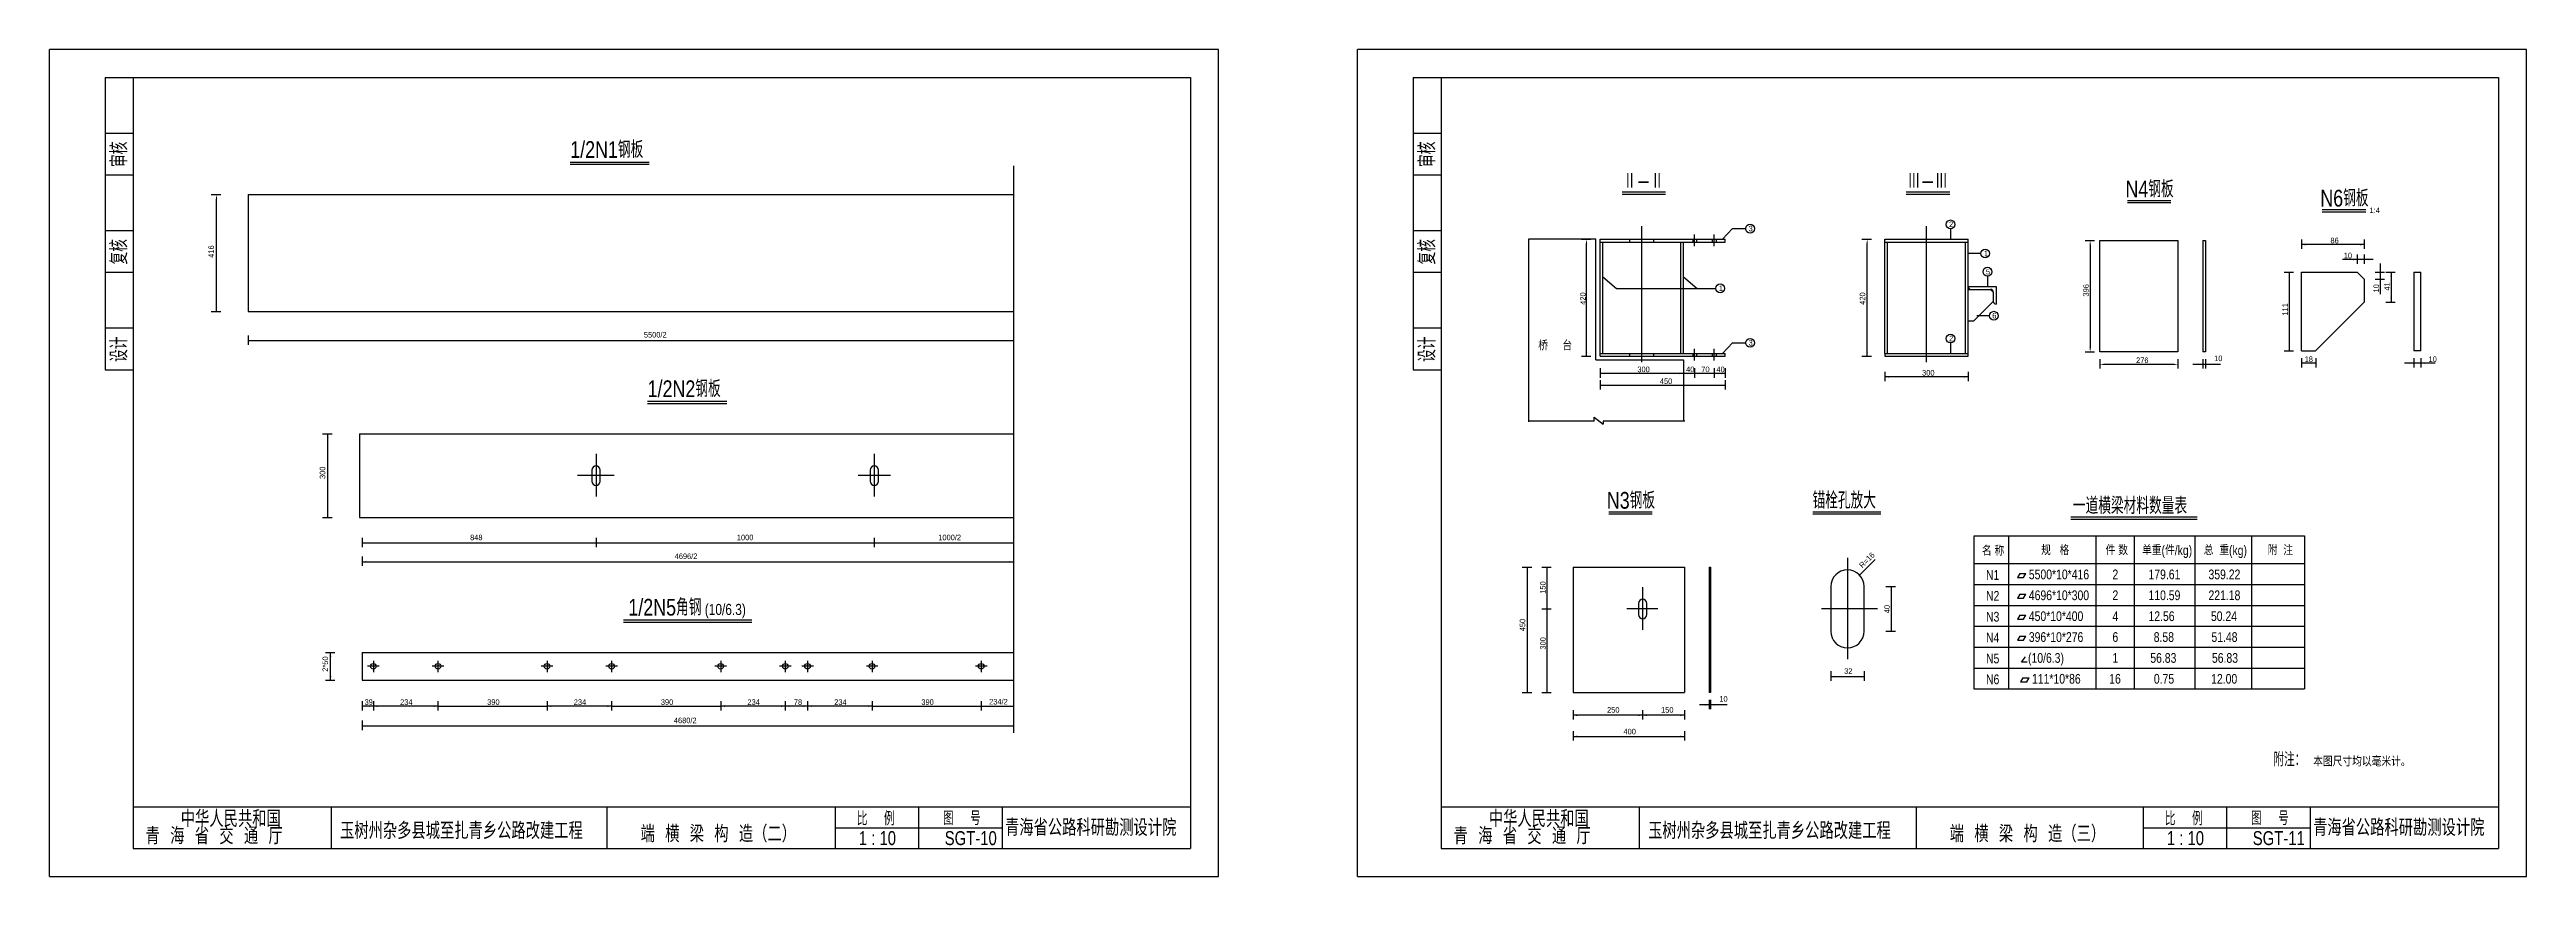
# Model space of a CAD drawing. Extents: x -1031 to 12639, y -595 to 6078.
# Drawn here: x 3669 to 12569, y -595 to 2375 of the extents above; entities that cross this region are included whole.
import ezdxf
from ezdxf.enums import TextEntityAlignment as Align

# ---------------------------------------------------------------- set-up
doc = ezdxf.new("R2010")
doc.units = 0
doc.header["$MEASUREMENT"] = 0
doc.layers.get('0').update_dxf_attribs({"linetype": 'CONTINUOUS'})
doc.layers.get('DEFPOINTS').update_dxf_attribs({"linetype": 'CONTINUOUS'})
doc.layers.add('LAYER2', color=2, linetype='CONTINUOUS')
doc.styles.add('GGX1', font='romanc.shx', dxfattribs={"width": 0.9, "bigfont": 'dk.shx'})
doc.styles.get("Standard").update_dxf_attribs({"font": 'txt.shx', "width": 0.8, "bigfont": 'dk.shx'})
doc.styles.add('STYLE1', font='stxt.shx', dxfattribs={"width": 0.8, "bigfont": 'dk.shx'})

msp = doc.modelspace()

# ---------------------------------------------------------------- texts
at = {"color": 2, "style": 'STYLE1', "width": 0.8}
for s, height, p in [('1/2N1钢板', 60, (5539.487, 1986.385)), ('N4钢板', 60, (11127.672, 1844.453)), ('N6钢板', 60, (11827.776, 1811.742)), ('1:4', 20, (12004.762, 1788.07)), ('3', 20, (9773.453, 1722.501)), ('2', 20, (10493.772, 1737.767)), ('86', 20, (11864.24, 1679.69)), ('1', 20, (10619.176, 1633.253)), ('10', 20, (11912.071, 1625.486)), ('1', 20, (9666.729, 1508.002)), ('5', 20, (10626.383, 1567.767)), ('6', 20, (10648.941, 1409.713)), ('5500/2', 20, (5804.141, 1341.083)), ('2', 20, (10493.772, 1327.767)), ('3', 20, (9773.453, 1312.501)), ('276', 20, (11165.912, 1249.624)), ('10', 20, (11446.306, 1256.347)), ('18', 20, (11771.558, 1253.212)), ('10', 20, (12216.686, 1253.212)), ('1/2N2钢板', 60, (5817.657, 1127.261)), ('300', 20, (9373.885, 1216.805)), ('450', 20, (9454.683, 1174.052)), ('40', 20, (9548.805, 1216.805)), ('70', 20, (9603.591, 1216.805)), ('40', 20, (9658.025, 1216.805)), ('300', 20, (10396.931, 1204.5)), ('N3钢板', 60, (9264.221, 726.366)), ('锚栓孔放大', 60, (10003.183, 726.366)), ('一道横梁材料数量表', 60, (10938.716, 707.251)), ('848', 20, (5179.684, 613.009)), ('1000', 20, (6138.181, 613.009)), ('1000/2', 20, (6861.945, 613.009)), ('4696/2', 20, (5914.625, 545.412)), ('1/2N5角钢', 60, (5748.427, 342.345)), ('(10/6.3)', 40, (6022.99, 344.469)), ('32', 20, (10116.929, 133.13)), ('39', 20, (4800.546, 21.665)), ('234', 20, (4928.159, 21.665)), ('390', 20, (5241.095, 21.665)), ('234', 20, (5552.159, 21.665)), ('390', 20, (5865.095, 21.665)), ('234', 20, (6176.159, 21.665)), ('78', 20, (6342.96, 21.665)), ('234', 20, (6488.159, 21.665)), ('390', 20, (6801.095, 21.665)), ('234/2', 20, (7044.484, 23.093)), ('250', 20, (9265.074, -6.348)), ('150', 20, (9459.113, -6.348)), ('10', 20, (9668.389, 33.057)), ('4680/2', 20, (5911.831, -44.135)), ('400', 20, (9323.976, -84.285))]:
    msp.add_text(s, height=height, dxfattribs=at).set_placement(p)
at = {"color": 2, "linetype": 'ByBlock', "style": 'STYLE1', "width": 0.8}
for s, p in [('审核', (3948.529, 1953.611)), ('审核', (8648.529, 1953.611)), ('复核', (3948.529, 1603.611)), ('复核', (8648.529, 1603.611)), ('设计', (3948.529, 1253.611)), ('设计', (8648.529, 1253.611))]:
    msp.add_text(s, height=60, rotation=90, dxfattribs=at).set_placement(p)
at = {"color": 2, "style": 'STYLE1', "width": 0.8}
for s, rotation, p in [('416', 90, (4259.363, 1627.527)), ('396', 90, (10995.83, 1488.283)), ('10', 90, (12038.811, 1502.92)), ('41', 90, (12077.562, 1509.567)), ('420', 90, (9188.342, 1458.792)), ('420', 90, (10192.726, 1458.792)), ('111', 90, (11711.2, 1419.954)), ('300', 90, (4659.363, 833.101)), ('R=16', 45, (10182.926, 511.678)), ('150', 90, (9044.486, 420.764)), ('40', 90, (10280.955, 350.764)), ('450', 90, (8971.176, 286.191)), ('2*50', 90, (4669.363, 140.719)), ('300', 90, (9044.486, 220.228))]:
    msp.add_text(s, height=20, rotation=rotation, dxfattribs=at).set_placement(p)
at = {"color": 2, "linetype": 'ByBlock'}
for s, height, style, width, p in [('桥     台', 35, 'STYLE1', 0.8, (9017.586, 1294.815)), ('名 称', 35, 'STYLE1', 0.8, (10611.879, 557.677)), ('规   格', 35, 'STYLE1', 0.8, (10824.642, 559.671)), ('件 数', 35, 'STYLE1', 0.8, (11056.374, 559.671)), ('单重(件/kg)', 35, 'STYLE1', 0.8, (11187.395, 559.671)), ('总  重(kg)', 35, 'STYLE1', 0.8, (11408.995, 559.671)), ('附  注', 35, 'STYLE1', 0.8, (11638.771, 559.671)), ('N1', 35, 'STYLE1', 0.8, (10626.582, 470.819)), ('5500*10*416', 35, 'STYLE1', 0.8, (10780.475, 472.812)), ('2', 35, 'STYLE1', 0.8, (11080.905, 472.812)), ('179.61', 35, 'STYLE1', 0.8, (11210.47, 472.812)), ('359.22', 35, 'STYLE1', 0.8, (11425.998, 472.812)), ('N2', 35, 'STYLE1', 0.8, (10626.582, 395.819)), ('N3', 35, 'STYLE1', 0.8, (10626.582, 320.819)), ('4696*10*300', 35, 'STYLE1', 0.8, (10780.475, 397.812)), ('450*10*400', 35, 'STYLE1', 0.8, (10780.475, 322.812)), ('4', 35, 'STYLE1', 0.8, (11080.905, 322.812)), ('2', 35, 'STYLE1', 0.8, (11080.905, 397.812)), ('110.59', 35, 'STYLE1', 0.8, (11210.47, 397.812)), ('12.56', 35, 'STYLE1', 0.8, (11210.47, 322.812)), ('221.18', 35, 'STYLE1', 0.8, (11425.998, 397.812)), ('50.24', 35, 'STYLE1', 0.8, (11434.815, 322.812)), ('N4', 35, 'STYLE1', 0.8, (10626.582, 245.819)), ('396*10*276', 35, 'STYLE1', 0.8, (10780.475, 247.812)), ('6', 35, 'STYLE1', 0.8, (11080.905, 247.812)), ('8.58', 35, 'STYLE1', 0.8, (11229.197, 247.812)), ('51.48', 35, 'STYLE1', 0.8, (11436.538, 247.812)), ('N5', 35, 'STYLE1', 0.8, (10626.582, 170.819)), ('(10/6.3)', 35, 'STYLE1', 0.8, (10777.623, 172.812)), ('1', 35, 'STYLE1', 0.8, (11080.905, 172.812)), ('56.83', 35, 'STYLE1', 0.8, (11216.949, 172.812)), ('56.83', 35, 'STYLE1', 0.8, (11438.471, 172.812)), ('N6', 35, 'STYLE1', 0.8, (10626.582, 95.819)), ('111*10*86', 35, 'STYLE1', 0.8, (10791.886, 97.812)), ('16', 35, 'STYLE1', 0.8, (11069.249, 97.812)), ('0.75', 35, 'STYLE1', 0.8, (11229.734, 97.812)), ('12.00', 35, 'STYLE1', 0.8, (11435.58, 97.812)), ('附注：', 50, 'STYLE1', 0.8, (11659.548, -199.155)), ('本图尺寸均以毫米计。', 35, 'STYLE1', 0.8, (11802.321, -199.155)), ('中华人民共和国', 60, 'GGX1', 0.9, (4140.156, -417.48)), ('中华人民共和国', 60, 'GGX1', 0.9, (8840.156, -417.48)), (' 青 海 省 交 通 厅', 60, 'GGX1', 0.9, (3976.548, -479.005)), ('玉树州杂多县城至扎青乡公路改建工程', 60, 'GGX1', 0.9, (4712.463, -460.373)), ('比    例', 50, 'STYLE1', 0.8, (6569.407, -411.53)), ('1 : 10', 50, 'STYLE1', 0.8, (6576.18, -481.891)), ('图    号', 50, 'STYLE1', 0.8, (6879.088, -410.248)), ('SGT-10', 50, 'STYLE1', 0.8, (6884.966, -481.891)), ('青海省公路科研勘测设计院', 60, 'GGX1', 0.9, (7101.811, -448.954)), (' 青 海 省 交 通 厅', 60, 'GGX1', 0.9, (8676.548, -479.005)), ('玉树州杂多县城至扎青乡公路改建工程', 60, 'GGX1', 0.9, (9412.463, -460.373)), ('比    例', 50, 'STYLE1', 0.8, (11269.407, -411.53)), ('1 : 10', 50, 'STYLE1', 0.8, (11276.18, -481.891)), ('图    号', 50, 'STYLE1', 0.8, (11579.088, -410.248)), ('SGT-11', 50, 'STYLE1', 0.8, (11584.966, -481.891)), ('青海省公路科研勘测设计院', 60, 'GGX1', 0.9, (11801.811, -448.954))]:
    msp.add_text(s, height=height, dxfattribs=dict(at, style=style, width=width)).set_placement(p)
at = {"color": 2, "linetype": 'ByBlock', "style": 'GGX1', "width": 0.9}
for s, p in [('端 横 梁 构 造（二）', (6071.34, -441.642)), ('端 横 梁 构 造（三）', (10775.471, -441.642))]:
    msp.add_text(s, height=60, dxfattribs=at).set_placement(p, align=Align.MIDDLE_CENTER)
at = {"layer": 'LAYER2', "color": 2, "width": 0.8}
for s, p in [('Ⅱ-Ⅱ', (9323.596, 1873.519)), ('Ⅲ-Ⅲ', (10344.555, 1873.519))]:
    msp.add_text(s, height=60, dxfattribs=at).set_placement(p)

# ---------------------------------------------------------------- linework, layer by layer
at = {"color": 2, "linetype": 'Continuous'}
for p, q in [((3668.529, -594.53), (3668.529, 2375.47)), ((7868.529, 2375.47), (3668.529, 2375.47)), ((7868.529, -594.53), (7868.529, 2375.47)), ((8368.529, -594.53), (8368.529, 2375.47)), ((12568.529, 2375.47), (8368.529, 2375.47)), ((12568.529, -594.53), (12568.529, 2375.47)), ((3668.529, -594.53), (7868.529, -594.53)), ((8368.529, -594.53), (12568.529, -594.53))]:
    msp.add_line(p, q, dxfattribs=at)
at = {"linetype": 'Continuous'}
for p, q in [((3868.529, 2275.47), (3868.529, 1225.47)), ((3868.529, 2275.47), (3968.529, 2275.47)), ((3968.529, 2275.47), (3968.529, 2275.47)), ((8568.529, 2275.47), (8568.529, 1225.47)), ((8568.529, 2275.47), (8668.529, 2275.47)), ((8668.529, 2275.47), (8668.529, 2275.47)), ((3868.529, 2075.47), (3968.529, 2075.47)), ((3968.529, 2075.47), (3968.529, 2075.47)), ((8568.529, 2075.47), (8668.529, 2075.47)), ((8668.529, 2075.47), (8668.529, 2075.47)), ((3868.529, 1925.47), (3968.529, 1925.47)), ((3968.529, 1925.47), (3968.529, 1925.47)), ((8568.529, 1925.47), (8668.529, 1925.47)), ((8668.529, 1925.47), (8668.529, 1925.47)), ((3868.529, 1725.47), (3968.529, 1725.47)), ((3968.529, 1725.47), (3968.529, 1725.47)), ((8568.529, 1725.47), (8668.529, 1725.47)), ((8668.529, 1725.47), (8668.529, 1725.47)), ((3868.529, 1575.47), (3968.529, 1575.47)), ((3968.529, 1575.47), (3968.529, 1575.47)), ((8568.529, 1575.47), (8668.529, 1575.47)), ((8668.529, 1575.47), (8668.529, 1575.47)), ((3868.529, 1375.47), (3968.529, 1375.47)), ((3968.529, 1375.47), (3968.529, 1375.47)), ((8568.529, 1375.47), (8668.529, 1375.47)), ((8668.529, 1375.47), (8668.529, 1375.47)), ((3868.529, 1225.47), (3968.529, 1225.47)), ((3868.529, 1225.47), (3868.529, 1225.47)), ((3968.529, 1225.47), (3968.529, 1225.47)), ((8568.529, 1225.47), (8668.529, 1225.47)), ((8568.529, 1225.47), (8568.529, 1225.47)), ((8668.529, 1225.47), (8668.529, 1225.47)), ((3968.529, -344.53), (7768.529, -344.53)), ((4681.255, -494.53), (4681.255, -344.53)), ((4681.255, -344.53), (4681.255, -344.53)), ((5538.125, -344.53), (5538.125, -344.53)), ((5672.767, -494.53), (5672.767, -344.53)), ((6492.392, -494.53), (6492.392, -344.53)), ((6492.392, -344.53), (6492.392, -344.53)), ((6792.392, -494.53), (6792.392, -344.53)), ((6792.392, -344.53), (6792.392, -344.53)), ((7092.392, -494.53), (7092.392, -344.53)), ((7092.392, -344.53), (7092.392, -344.53)), ((7768.529, -344.53), (7768.529, -344.53)), ((8668.529, -344.53), (12468.529, -344.53)), ((9381.255, -494.53), (9381.255, -344.53)), ((9381.255, -344.53), (9381.255, -344.53)), ((10238.125, -344.53), (10238.125, -344.53)), ((10376.898, -494.53), (10376.898, -344.53)), ((11192.392, -494.53), (11192.392, -344.53)), ((11192.392, -344.53), (11192.392, -344.53)), ((11492.392, -494.53), (11492.392, -344.53)), ((11492.392, -344.53), (11492.392, -344.53)), ((11792.392, -494.53), (11792.392, -344.53)), ((11792.392, -344.53), (11792.392, -344.53)), ((12468.529, -344.53), (12468.529, -344.53)), ((6492.392, -419.53), (7092.392, -419.53)), ((11192.392, -419.53), (11792.392, -419.53))]:
    msp.add_line(p, q, dxfattribs=at)
at = {"color": 6}
for p, q in [((3968.529, 2275.47), (3968.529, -494.53)), ((3968.529, 2275.47), (7768.529, 2275.47)), ((7768.529, 2275.47), (7768.529, -494.53)), ((8668.529, 2275.47), (8668.529, -494.53)), ((8668.529, 2275.47), (12468.529, 2275.47)), ((12468.529, 2275.47), (12468.529, -494.53)), ((3968.529, -494.53), (7768.529, -494.53)), ((8668.529, -494.53), (12468.529, -494.53))]:
    msp.add_line(p, q, dxfattribs=at)
for p, q in [((5539.154, 1971.392), (5823.59, 1971.392)), ((9319.035, 1864.786), (9475.386, 1864.786)), ((10339.994, 1864.786), (10496.346, 1864.786)), ((11134.689, 1833.746), (11291.041, 1833.746)), ((11834.793, 1801.035), (11991.145, 1801.035)), ((5817.324, 1112.269), (6101.759, 1112.269)), ((9271.238, 715.659), (9427.59, 715.659)), ((10003.822, 715.659), (10248.191, 715.659)), ((10582.461, 629.061), (11771.427, 629.061)), ((10582.461, 627.067), (10582.461, 79.061)), ((10930.88, 696.544), (11384.769, 696.544)), ((11771.427, 629.061), (11771.427, 79.061)), ((5731.448, 327.352), (6192.551, 327.352)), ((10582.461, 79.061), (11771.427, 79.061))]:
    msp.add_line(p, q)
at = {"color": 2}
for p, q in [((5539.154, 1963.247), (5823.59, 1963.247)), ((4382.063, 1854.343), (7132.063, 1854.343)), ((4382.063, 1854.343), (4382.063, 1434.343)), ((9319.035, 1856.641), (9475.386, 1856.641)), ((10339.994, 1856.641), (10496.346, 1856.641)), ((11134.689, 1825.601), (11291.041, 1825.601)), ((11834.793, 1792.89), (11991.145, 1792.89)), ((9224.963, 1260.797), (9224.963, 1694.058)), ((9239.72, 1274.058), (9239.72, 1694.058)), ((9239.72, 1694.058), (9689.72, 1694.058)), ((9346.22, 1684.058), (9346.22, 1694.058)), ((9433.22, 1684.058), (9433.22, 1694.058)), ((9680.083, 1694.058), (9715.327, 1732.205)), ((9689.72, 1684.058), (9689.72, 1694.058)), ((9715.327, 1732.205), (9762.396, 1732.205)), ((10262.765, 1694.058), (10562.765, 1694.058)), ((10262.765, 1684.058), (10262.765, 1694.058)), ((10499.118, 1731.632), (10499.118, 1694.058)), ((10562.765, 1684.058), (10562.765, 1694.058)), ((9239.72, 1684.058), (9689.72, 1684.058)), ((9249.72, 1284.058), (9249.72, 1684.058)), ((9529.72, 1284.058), (9529.72, 1684.058)), ((9539.72, 1284.058), (9539.72, 1684.058)), ((10262.765, 1284.058), (10262.765, 1684.058)), ((10262.765, 1684.058), (10562.765, 1684.058)), ((10272.765, 1284.058), (10272.765, 1684.058)), ((10552.765, 1284.058), (10552.765, 1684.058)), ((10562.765, 1284.058), (10562.765, 1684.058)), ((10607.275, 1642.908), (10562.765, 1642.908)), ((11035.826, 1289.373), (11035.826, 1689.373)), ((11035.826, 1689.373), (11315.826, 1689.373)), ((11315.826, 1689.373), (11315.826, 1289.373)), ((11405.109, 1689.373), (11405.109, 1289.373)), ((11405.109, 1689.373), (11415.109, 1689.373)), ((11415.109, 1689.373), (11415.109, 1289.373)), ((9249.698, 1559.648), (9298.368, 1517.656)), ((9298.368, 1517.656), (9655.378, 1517.656)), ((9539.698, 1559.648), (9588.368, 1517.656)), ((10562.765, 1524.058), (10662.765, 1524.058)), ((10562.765, 1524.058), (10662.765, 1524.058)), ((10562.765, 1524.058), (10562.765, 1524.058)), ((10562.765, 1514.058), (10642.765, 1514.058)), ((10572.765, 1514.058), (10642.765, 1514.058)), ((10631.729, 1561.632), (10631.729, 1524.058)), ((10642.765, 1514.058), (10652.765, 1504.058)), ((10662.765, 1524.058), (10662.765, 1461.058)), ((11760.652, 1293.719), (11760.652, 1576.219)), ((11760.652, 1576.219), (11960.652, 1576.219)), ((11960.652, 1576.219), (11985.652, 1551.219)), ((11985.652, 1551.219), (11985.652, 1468.719)), ((12163.548, 1576.219), (12163.548, 1293.719)), ((12163.548, 1576.219), (12188.548, 1576.219)), ((12188.548, 1293.719), (12188.548, 1576.219)), ((4382.063, 1434.343), (7132.063, 1434.343)), ((10652.765, 1471.058), (10582.765, 1401.058)), ((10652.765, 1504.058), (10652.765, 1471.058)), ((10662.765, 1461.058), (10662.765, 1461.058)), ((11985.652, 1468.719), (11810.652, 1293.719)), ((10562.765, 1401.058), (10582.765, 1401.058)), ((10638.477, 1419.367), (10593.966, 1419.367)), ((9224.963, 1260.797), (9539.72, 1260.797)), ((9239.72, 1284.058), (9689.72, 1284.058)), ((9239.72, 1274.058), (9689.72, 1274.058)), ((9346.22, 1274.058), (9346.22, 1284.058)), ((9433.22, 1274.058), (9433.22, 1284.058)), ((9680.083, 1284.058), (9715.327, 1322.205)), ((9689.72, 1274.058), (9689.72, 1284.058)), ((9715.327, 1322.205), (9762.396, 1322.205)), ((10262.765, 1284.058), (10562.765, 1284.058)), ((10262.765, 1284.058), (10262.765, 1274.058)), ((10262.765, 1274.058), (10562.765, 1274.058)), ((10499.118, 1321.632), (10499.118, 1284.058)), ((10562.765, 1274.058), (10562.765, 1284.058)), ((11315.826, 1289.373), (11035.826, 1289.373)), ((11415.109, 1289.373), (11405.109, 1289.373)), ((11760.652, 1293.719), (11810.652, 1293.719)), ((12188.548, 1293.719), (12163.548, 1293.719)), ((9689.72, 1211.926), (9239.72, 1211.926)), ((9689.72, 1169.173), (9239.72, 1169.173)), ((10562.765, 1199.62), (10262.765, 1199.62)), ((5817.324, 1104.124), (6101.759, 1104.124)), ((4782.063, 995.219), (7132.063, 995.219)), ((4782.063, 995.219), (4782.063, 695.219)), ((5617.063, 865.219), (5617.063, 825.219)), ((5647.063, 825.219), (5647.063, 865.219)), ((6617.063, 865.219), (6617.063, 825.219)), ((6647.063, 825.219), (6647.063, 865.219)), ((4782.063, 695.219), (7132.063, 695.219)), ((9271.238, 707.514), (9427.59, 707.514)), ((10003.822, 707.514), (10248.191, 707.514)), ((10707.461, 627.067), (10707.461, 79.061)), ((10930.88, 688.399), (11384.769, 688.399)), ((11021.427, 629.061), (11021.427, 79.061)), ((11159.35, 629.061), (11159.35, 79.061)), ((11376.603, 629.061), (11376.603, 79.061)), ((11580.054, 629.061), (11580.054, 79.061)), ((4792.063, 603.434), (7132.063, 603.434)), ((4792.063, 535.837), (7132.063, 535.837)), ((10228.682, 544.434), (10172.113, 487.865)), ((9049.366, 66.291), (9049.366, 516.291)), ((9142.904, 516.291), (9142.904, 66.291)), ((9142.904, 516.291), (9542.904, 516.291)), ((9542.904, 516.291), (9542.904, 66.291)), ((9632.188, 516.291), (9632.188, 66.291)), ((9632.188, 516.291), (9637.188, 516.291)), ((9637.188, 516.291), (9637.188, 66.291)), ((10068.851, 446.291), (10068.851, 286.291)), ((10188.851, 286.291), (10188.851, 446.291)), ((10285.834, 446.291), (10285.834, 286.291)), ((10582.461, 529.061), (11771.427, 529.061)), ((10582.461, 454.061), (11771.427, 454.061)), ((10747.639, 493.771), (10739.501, 479.635)), ((10739.501, 479.635), (10761.807, 479.635)), ((10747.639, 493.771), (10769.946, 493.771)), ((10761.807, 479.635), (10769.946, 493.771)), ((9377.904, 386.291), (9377.904, 346.291)), ((9407.904, 346.291), (9407.904, 386.291)), ((10582.461, 379.061), (11771.427, 379.061)), ((10747.639, 418.771), (10739.501, 404.635)), ((10739.501, 404.635), (10761.807, 404.635)), ((10747.639, 418.771), (10769.946, 418.771)), ((10761.807, 404.635), (10769.946, 418.771)), ((5731.448, 319.207), (6192.551, 319.207)), ((10582.461, 304.061), (11771.427, 304.061)), ((10747.639, 343.771), (10739.501, 329.635)), ((10739.501, 329.635), (10761.807, 329.635)), ((10747.639, 268.771), (10739.501, 254.635)), ((10747.639, 343.771), (10769.946, 343.771)), ((10747.639, 268.771), (10769.946, 268.771)), ((10761.807, 329.635), (10769.946, 343.771)), ((10761.807, 254.635), (10769.946, 268.771)), ((4792.063, 210.303), (7132.063, 210.303)), ((4792.063, 210.303), (4792.063, 110.303)), ((10582.461, 229.061), (11771.427, 229.061)), ((10739.501, 254.635), (10761.807, 254.635)), ((10754.464, 174.902), (10768.383, 194.596)), ((4792.063, 110.303), (7132.063, 110.303)), ((10068.851, 123.619), (10188.851, 123.619)), ((10582.461, 154.061), (11771.427, 154.061)), ((10759.05, 118.771), (10750.911, 104.635)), ((10750.911, 104.635), (10773.218, 104.635)), ((10774.183, 174.902), (10754.464, 174.902)), ((10759.05, 118.771), (10781.356, 118.771)), ((10773.218, 104.635), (10781.356, 118.771)), ((4812.063, 16.665), (4792.063, 16.665)), ((5064.063, 16.665), (5456.063, 16.665)), ((5688.063, 16.665), (6080.063, 16.665)), ((6392.063, 16.665), (6312.063, 16.665)), ((6624.063, 16.665), (7016.063, 16.665)), ((7016.063, 16.665), (7132.063, 16.665)), ((9142.904, 66.291), (9542.904, 66.291)), ((9637.188, 66.291), (9632.188, 66.291)), ((4792.063, -53.711), (7132.063, -53.711)), ((9542.938, -15.859), (9142.871, -15.859))]:
    msp.add_line(p, q, dxfattribs=at)
at = {"color": 3}
for p, q in [((7132.063, 1957.973), (7132.063, -78.402)), ((9389.72, 1252.836), (9389.72, 1741.294)), ((9579.72, 1668.824), (9579.72, 1711.093)), ((9579.72, 1668.824), (9579.72, 1711.093)), ((9649.72, 1668.824), (9649.72, 1711.093)), ((9649.72, 1668.824), (9649.72, 1711.093)), ((10412.765, 1252.836), (10412.765, 1741.294)), ((9579.72, 1258.824), (9579.72, 1301.093)), ((9579.72, 1258.824), (9579.72, 1301.093)), ((9649.72, 1258.824), (9649.72, 1301.093)), ((9649.72, 1258.824), (9649.72, 1301.093)), ((5632.063, 923.917), (5632.063, 770.219)), ((6632.063, 923.917), (6632.063, 770.219)), ((5697.096, 845.219), (5565.91, 845.219)), ((6690.483, 845.219), (6573.859, 845.219)), ((10128.851, 550.302), (10128.851, 185.916)), ((9447.482, 366.291), (9336.005, 366.291)), ((9392.904, 444.067), (9392.904, 291.291)), ((10236.606, 366.291), (10035.086, 366.291)), ((4832.063, 180.171), (4832.063, 139.218)), ((5064.063, 180.171), (5064.063, 139.218)), ((5456.063, 180.171), (5456.063, 139.218)), ((5688.063, 180.171), (5688.063, 139.218)), ((6080.063, 180.171), (6080.063, 139.218)), ((6312.063, 180.171), (6312.063, 139.218)), ((6392.063, 180.171), (6392.063, 139.218)), ((6624.063, 180.171), (6624.063, 139.218)), ((7016.063, 180.171), (7016.063, 139.218)), ((4853.245, 160.303), (4811.495, 160.303)), ((5085.245, 160.303), (5043.495, 160.303)), ((5477.245, 160.303), (5435.495, 160.303)), ((5709.245, 160.303), (5667.495, 160.303)), ((6101.245, 160.303), (6059.495, 160.303)), ((6333.245, 160.303), (6291.495, 160.303)), ((6413.245, 160.303), (6371.495, 160.303)), ((6645.245, 160.303), (6603.495, 160.303)), ((7037.245, 160.303), (6995.495, 160.303))]:
    msp.add_line(p, q, dxfattribs=at)
at = {"color": 2, "linetype": 'ByBlock'}
for p, q in [((4249.854, 1854.343), (4283.565, 1854.343)), ((4249.854, 1854.343), (4283.565, 1854.343)), ((4268.565, 1434.343), (4268.565, 1839.343)), ((9172.548, 1694.058), (9206.258, 1694.058)), ((9172.548, 1694.058), (9206.258, 1694.058)), ((10180.922, 1694.058), (10214.633, 1694.058)), ((10180.922, 1694.058), (10214.633, 1694.058)), ((11760.652, 1693.159), (11760.652, 1659.69)), ((11985.652, 1693.159), (11985.652, 1659.69)), ((9191.258, 1274.058), (9191.258, 1679.058)), ((10199.633, 1274.058), (10199.633, 1679.058)), ((10982.362, 1689.373), (11015.83, 1689.373)), ((11000.83, 1674.373), (11000.83, 1304.373)), ((11985.652, 1674.69), (11760.652, 1674.69)), ((12017.457, 1621.244), (11907.521, 1621.244)), ((11960.652, 1639.712), (11960.652, 1606.244)), ((11985.652, 1639.712), (11985.652, 1606.244)), ((12043.053, 1606.844), (12043.053, 1496.908)), ((11697.732, 1576.219), (11731.2, 1576.219)), ((11716.2, 1576.219), (11716.2, 1293.719)), ((12024.585, 1576.219), (12058.053, 1576.219)), ((12024.585, 1551.219), (12058.053, 1551.219)), ((12063.721, 1576.219), (12097.189, 1576.219)), ((12082.189, 1576.219), (12082.189, 1468.719)), ((4249.854, 1434.343), (4283.565, 1434.343)), ((4249.854, 1434.343), (4283.565, 1434.343)), ((12063.721, 1468.719), (12097.189, 1468.719)), ((4382.03, 1348.854), (4382.03, 1315.143)), ((7132.063, 1348.854), (7132.063, 1315.143)), ((7132.063, 1348.854), (7132.063, 1315.143)), ((4382.03, 1330.143), (7132.063, 1330.143)), ((9172.548, 1274.058), (9206.258, 1274.058)), ((9172.548, 1274.058), (9206.258, 1274.058)), ((10180.922, 1274.058), (10214.633, 1274.058)), ((10180.922, 1274.058), (10214.633, 1274.058)), ((10982.362, 1289.373), (11015.83, 1289.373)), ((11035.826, 1263.092), (11035.826, 1229.624)), ((11315.826, 1263.092), (11315.826, 1229.624)), ((11405.109, 1263.092), (11405.109, 1229.624)), ((11415.104, 1263.3), (11415.104, 1229.832)), ((11697.732, 1293.719), (11731.2, 1293.719)), ((11760.652, 1267.438), (11760.652, 1233.969)), ((11811.216, 1248.969), (11760.652, 1248.969)), ((11811.216, 1267.438), (11811.216, 1233.969)), ((12240.503, 1248.969), (12130.568, 1248.969)), ((12163.548, 1267.438), (12163.548, 1233.969)), ((12188.548, 1267.438), (12188.548, 1233.969)), ((9239.72, 1230.637), (9239.72, 1196.926)), ((9239.72, 1230.637), (9239.72, 1196.926)), ((9239.72, 1187.883), (9239.72, 1154.173)), ((9239.72, 1187.883), (9239.72, 1154.173)), ((9539.72, 1230.637), (9539.72, 1196.926)), ((9539.72, 1230.637), (9539.72, 1196.926)), ((9539.72, 1230.637), (9539.72, 1196.926)), ((9579.72, 1230.637), (9579.72, 1196.926)), ((9579.72, 1230.637), (9579.72, 1196.926)), ((9649.72, 1230.637), (9649.72, 1196.926)), ((9649.72, 1230.637), (9649.72, 1196.926)), ((9689.72, 1230.637), (9689.72, 1196.926)), ((9689.72, 1230.637), (9689.72, 1196.926)), ((9689.72, 1187.883), (9689.72, 1154.173)), ((9689.72, 1187.883), (9689.72, 1154.173)), ((10262.765, 1218.331), (10262.765, 1184.62)), ((10262.765, 1218.331), (10262.765, 1184.62)), ((10562.765, 1218.331), (10562.765, 1184.62)), ((10562.765, 1218.331), (10562.765, 1184.62)), ((11300.826, 1244.624), (11050.826, 1244.624)), ((11469.181, 1244.832), (11369.467, 1244.832)), ((4649.854, 995.219), (4683.565, 995.219)), ((4649.854, 995.219), (4683.565, 995.219)), ((4668.565, 695.219), (4668.565, 995.219)), ((4649.854, 695.219), (4683.565, 695.219)), ((4649.854, 695.219), (4683.565, 695.219)), ((4792.063, 622.145), (4792.063, 588.434)), ((4792.063, 554.547), (4792.063, 520.837)), ((5632.063, 621.902), (5632.063, 588.434)), ((5632.063, 621.902), (5632.063, 588.434)), ((6632.063, 621.902), (6632.063, 588.434)), ((6632.063, 621.902), (6632.063, 588.434)), ((7132.063, 622.145), (7132.063, 588.434)), ((7132.063, 622.145), (7132.063, 588.434)), ((7132.063, 554.547), (7132.063, 520.837)), ((7132.063, 554.547), (7132.063, 520.837)), ((8960.401, 516.291), (8994.112, 516.291)), ((8960.401, 516.291), (8994.112, 516.291)), ((8979.112, 66.291), (8979.112, 516.291)), ((9030.655, 516.291), (9064.366, 516.291)), ((9030.655, 516.291), (9064.366, 516.291)), ((10267.123, 446.291), (10300.834, 446.291)), ((10267.123, 446.291), (10300.834, 446.291)), ((9030.655, 366.291), (9064.366, 366.291)), ((9030.655, 366.291), (9064.366, 366.291)), ((9030.655, 366.291), (9064.366, 366.291)), ((9030.655, 366.291), (9064.366, 366.291)), ((10267.123, 286.291), (10300.834, 286.291)), ((10267.123, 286.291), (10300.834, 286.291)), ((10267.123, 286.291), (10300.834, 286.291)), ((10267.123, 286.291), (10300.834, 286.291)), ((4659.854, 210.303), (4693.565, 210.303)), ((4659.854, 210.303), (4693.565, 210.303)), ((4678.565, 110.303), (4678.565, 210.303)), ((4659.854, 110.303), (4693.565, 110.303)), ((4659.854, 110.303), (4693.565, 110.303)), ((10068.851, 142.33), (10068.851, 108.619)), ((10188.227, 142.33), (10188.227, 108.619)), ((4792.063, 35.133), (4792.063, 1.665)), ((4792.063, 35.133), (4792.063, 1.665)), ((4832.063, 16.665), (4812.063, 16.665)), ((4832.063, 35.133), (4832.063, 1.665)), ((4832.063, 35.133), (4832.063, 1.665)), ((4832.063, 35.133), (4832.063, 1.665)), ((4832.063, 35.133), (4832.063, 1.665)), ((4832.063, 35.133), (4832.063, 1.665)), ((5064.063, 16.665), (4832.063, 16.665)), ((5064.063, 35.133), (5064.063, 1.665)), ((5064.063, 35.133), (5064.063, 1.665)), ((5456.063, 35.133), (5456.063, 1.665)), ((5456.063, 35.133), (5456.063, 1.665)), ((5456.063, 35.133), (5456.063, 1.665)), ((5456.063, 35.133), (5456.063, 1.665)), ((5456.063, 35.133), (5456.063, 1.665)), ((5456.063, 35.133), (5456.063, 1.665)), ((5456.063, 35.133), (5456.063, 1.665)), ((5688.063, 16.665), (5456.063, 16.665)), ((5688.063, 35.133), (5688.063, 1.665)), ((5688.063, 35.133), (5688.063, 1.665)), ((6080.063, 35.133), (6080.063, 1.665)), ((6080.063, 35.133), (6080.063, 1.665)), ((6080.063, 35.133), (6080.063, 1.665)), ((6080.063, 35.133), (6080.063, 1.665)), ((6080.063, 35.133), (6080.063, 1.665)), ((6080.063, 35.133), (6080.063, 1.665)), ((6080.063, 35.133), (6080.063, 1.665)), ((6312.063, 16.665), (6080.063, 16.665)), ((6312.063, 35.133), (6312.063, 1.665)), ((6312.063, 35.133), (6312.063, 1.665)), ((6392.063, 35.133), (6392.063, 1.665)), ((6392.063, 35.133), (6392.063, 1.665)), ((6624.063, 16.665), (6392.063, 16.665)), ((6624.063, 35.133), (6624.063, 1.665)), ((6624.063, 35.133), (6624.063, 1.665)), ((7016.063, 35.133), (7016.063, 1.665)), ((7016.063, 35.133), (7016.063, 1.665)), ((7016.063, 35.133), (7016.063, 1.665)), ((7016.063, 35.133), (7016.063, 1.665)), ((7016.063, 35.133), (7016.063, 1.665)), ((7016.063, 35.133), (7016.063, 1.665)), ((7016.063, 35.133), (7016.063, 1.665)), ((7132.063, 35.133), (7132.063, 1.665)), ((7132.063, 35.133), (7132.063, 1.665)), ((7132.063, 35.133), (7132.063, 1.665)), ((7132.063, 35.133), (7132.063, 1.665)), ((7132.063, 35.133), (7132.063, 1.665)), ((7132.063, 35.133), (7132.063, 1.665)), ((7132.063, 35.133), (7132.063, 1.665)), ((8960.401, 66.291), (8994.112, 66.291)), ((8960.401, 66.291), (8994.112, 66.291)), ((9030.655, 66.291), (9064.366, 66.291)), ((9030.655, 66.291), (9064.366, 66.291)), ((9142.871, 2.851), (9142.871, -30.859)), ((9392.904, 2.851), (9392.904, -30.859)), ((9542.938, 2.851), (9542.938, -30.859)), ((9696.264, 21.542), (9596.55, 21.542)), ((9632.188, 40.01), (9632.188, 6.542)), ((9637.188, 40.01), (9637.188, 6.542)), ((4792.063, -35), (4792.063, -68.711)), ((7132.063, -35), (7132.063, -68.711)), ((7132.063, -35), (7132.063, -68.711)), ((9142.904, -72.792), (9142.904, -106.503)), ((9542.904, -72.792), (9542.904, -106.503)), ((9142.904, -91.503), (9542.904, -91.503))]:
    msp.add_line(p, q, dxfattribs=at)
at = {"color": 1}
for p, q in [((9572.72, 1694.058), (9572.72, 1684.058)), ((9572.72, 1694.058), (9572.72, 1684.058)), ((9586.72, 1694.058), (9586.72, 1684.058)), ((9586.72, 1694.058), (9586.72, 1684.058)), ((9642.72, 1694.058), (9642.72, 1684.058)), ((9642.72, 1694.058), (9642.72, 1684.058)), ((9656.72, 1694.058), (9656.72, 1684.058)), ((9656.72, 1694.058), (9656.72, 1684.058)), ((9572.72, 1284.058), (9572.72, 1274.058)), ((9572.72, 1284.058), (9572.72, 1274.058)), ((9586.72, 1284.058), (9586.72, 1274.058)), ((9586.72, 1284.058), (9586.72, 1274.058)), ((9642.72, 1284.058), (9642.72, 1274.058)), ((9642.72, 1284.058), (9642.72, 1274.058)), ((9656.72, 1284.058), (9656.72, 1274.058)), ((9656.72, 1284.058), (9656.72, 1274.058))]:
    msp.add_line(p, q, dxfattribs=at)
at = {"color": 2}
for centre, radius in [((9778.799, 1732.205), 15.84), ((10499.118, 1747.472), 15.84), ((10623.665, 1642.958), 15.84), ((9671.218, 1517.706), 15.84), ((10631.729, 1577.472), 15.84), ((10654.573, 1419.417), 15.84), ((9778.799, 1322.205), 15.84), ((10499.118, 1337.472), 15.84), ((4832.063, 160.303), 10), ((5064.063, 160.303), 10), ((5456.063, 160.303), 10), ((5688.063, 160.303), 10), ((6080.063, 160.303), 10), ((6312.063, 160.303), 10), ((6392.063, 160.303), 10), ((6624.063, 160.303), 10), ((7016.063, 160.303), 10)]:
    msp.add_circle(centre, radius, dxfattribs=at)
for centre, radius, start, end in [((10572.765, 1524.058), 10, 180, 270), ((10642.765, 1504.058), 10, 0, 90), ((10662.765, 1471.058), 10, 180, 270), ((5632.063, 865.219), 15, 0, 180), ((5632.063, 825.219), 15, 180, 0), ((6632.063, 865.219), 15, 0, 180), ((6632.063, 825.219), 15, 180, 0), ((10128.851, 446.291), 60, 0, 180), ((9392.904, 386.291), 15, 0, 180), ((9392.904, 346.291), 15, 180, 0), ((10128.851, 286.291), 60, 180, 0)]:
    msp.add_arc(centre, radius, start, end, dxfattribs=at)
at = {"color": 2, "linetype": 'ByBlock'}
for points in [[(4266.065, 1839.343), (4271.065, 1839.343), (4268.565, 1854.343)], [(9188.758, 1679.058), (9193.758, 1679.058), (9191.258, 1694.058)], [(10197.133, 1679.058), (10202.133, 1679.058), (10199.633, 1694.058)], [(10998.33, 1674.373), (11003.33, 1674.373), (11000.83, 1689.373)], [(11775.652, 1677.19), (11775.652, 1672.19), (11760.652, 1674.69)], [(11945.652, 1623.744), (11945.652, 1618.744), (11960.652, 1621.244)], [(11970.652, 1677.19), (11970.652, 1672.19), (11985.652, 1674.69)], [(12000.652, 1623.744), (12000.652, 1618.744), (11985.652, 1621.244)], [(11713.7, 1561.219), (11718.7, 1561.219), (11716.2, 1576.219)], [(12040.553, 1591.219), (12045.553, 1591.219), (12043.053, 1576.219)], [(12040.553, 1536.219), (12045.553, 1536.219), (12043.053, 1551.219)], [(12079.689, 1561.219), (12084.689, 1561.219), (12082.189, 1576.219)], [(4266.065, 1449.343), (4271.065, 1449.343), (4268.565, 1434.343)], [(12079.689, 1483.719), (12084.689, 1483.719), (12082.189, 1468.719)], [(4397.03, 1332.643), (4397.03, 1327.643), (4382.03, 1330.143)], [(7117.063, 1332.643), (7117.063, 1327.643), (7132.063, 1330.143)], [(9188.758, 1289.058), (9193.758, 1289.058), (9191.258, 1274.058)], [(10197.133, 1289.058), (10202.133, 1289.058), (10199.633, 1274.058)], [(10998.33, 1304.373), (11003.33, 1304.373), (11000.83, 1289.373)], [(11050.826, 1247.124), (11050.826, 1242.124), (11035.826, 1244.624)], [(11300.826, 1247.124), (11300.826, 1242.124), (11315.826, 1244.624)], [(11390.109, 1247.124), (11390.109, 1242.124), (11405.109, 1244.624)], [(11430.104, 1247.332), (11430.104, 1242.332), (11415.104, 1244.832)], [(11713.7, 1308.719), (11718.7, 1308.719), (11716.2, 1293.719)], [(11775.652, 1251.469), (11775.652, 1246.469), (11760.652, 1248.969)], [(11796.216, 1251.469), (11796.216, 1246.469), (11811.216, 1248.969)], [(12148.548, 1251.469), (12148.548, 1246.469), (12163.548, 1248.969)], [(12203.548, 1251.469), (12203.548, 1246.469), (12188.548, 1248.969)], [(9254.72, 1214.426), (9254.72, 1209.426), (9239.72, 1211.926)], [(9254.72, 1171.673), (9254.72, 1166.673), (9239.72, 1169.173)], [(9524.72, 1214.426), (9524.72, 1209.426), (9539.72, 1211.926)], [(9554.72, 1214.426), (9554.72, 1209.426), (9539.72, 1211.926)], [(9564.72, 1214.426), (9564.72, 1209.426), (9579.72, 1211.926)], [(9594.72, 1214.426), (9594.72, 1209.426), (9579.72, 1211.926)], [(9634.72, 1214.426), (9634.72, 1209.426), (9649.72, 1211.926)], [(9664.72, 1214.426), (9664.72, 1209.426), (9649.72, 1211.926)], [(9674.72, 1214.426), (9674.72, 1209.426), (9689.72, 1211.926)], [(9674.72, 1171.673), (9674.72, 1166.673), (9689.72, 1169.173)], [(10277.765, 1202.12), (10277.765, 1197.12), (10262.765, 1199.62)], [(10547.765, 1202.12), (10547.765, 1197.12), (10562.765, 1199.62)], [(4666.065, 980.219), (4671.065, 980.219), (4668.565, 995.219)], [(4666.065, 710.219), (4671.065, 710.219), (4668.565, 695.219)], [(4807.063, 605.934), (4807.063, 600.934), (4792.063, 603.434)], [(4807.063, 538.337), (4807.063, 533.337), (4792.063, 535.837)], [(5617.063, 605.934), (5617.063, 600.934), (5632.063, 603.434)], [(5647.063, 605.934), (5647.063, 600.934), (5632.063, 603.434)], [(6617.063, 605.934), (6617.063, 600.934), (6632.063, 603.434)], [(6647.063, 605.934), (6647.063, 600.934), (6632.063, 603.434)], [(7117.063, 605.934), (7117.063, 600.934), (7132.063, 603.434)], [(7117.063, 538.337), (7117.063, 533.337), (7132.063, 535.837)], [(8976.612, 501.291), (8981.612, 501.291), (8979.112, 516.291)], [(9046.866, 501.291), (9051.866, 501.291), (9049.366, 516.291)], [(10180.952, 500.239), (10184.488, 496.704), (10172.113, 487.865)], [(10283.334, 431.291), (10288.334, 431.291), (10285.834, 446.291)], [(9046.866, 381.291), (9051.866, 381.291), (9049.366, 366.291)], [(9046.866, 351.291), (9051.866, 351.291), (9049.366, 366.291)], [(10283.334, 301.291), (10288.334, 301.291), (10285.834, 286.291)], [(4676.065, 195.303), (4681.065, 195.303), (4678.565, 210.303)], [(4676.065, 125.303), (4681.065, 125.303), (4678.565, 110.303)], [(10083.851, 126.119), (10083.851, 121.119), (10068.851, 123.619)], [(10173.227, 126.119), (10173.227, 121.119), (10188.227, 123.619)], [(4807.063, 19.165), (4807.063, 14.165), (4792.063, 16.665)], [(4817.063, 19.165), (4817.063, 14.165), (4832.063, 16.665)], [(4847.063, 19.165), (4847.063, 14.165), (4832.063, 16.665)], [(5049.063, 19.165), (5049.063, 14.165), (5064.063, 16.665)], [(5079.063, 19.165), (5079.063, 14.165), (5064.063, 16.665)], [(5441.063, 19.165), (5441.063, 14.165), (5456.063, 16.665)], [(5471.063, 19.165), (5471.063, 14.165), (5456.063, 16.665)], [(5673.063, 19.165), (5673.063, 14.165), (5688.063, 16.665)], [(5703.063, 19.165), (5703.063, 14.165), (5688.063, 16.665)], [(6065.063, 19.165), (6065.063, 14.165), (6080.063, 16.665)], [(6095.063, 19.165), (6095.063, 14.165), (6080.063, 16.665)], [(6297.063, 19.165), (6297.063, 14.165), (6312.063, 16.665)], [(6327.063, 19.165), (6327.063, 14.165), (6312.063, 16.665)], [(6377.063, 19.165), (6377.063, 14.165), (6392.063, 16.665)], [(6407.063, 19.165), (6407.063, 14.165), (6392.063, 16.665)], [(6407.063, 19.165), (6407.063, 14.165), (6392.063, 16.665)], [(6609.063, 19.165), (6609.063, 14.165), (6624.063, 16.665)], [(6639.063, 19.165), (6639.063, 14.165), (6624.063, 16.665)], [(7001.063, 19.165), (7001.063, 14.165), (7016.063, 16.665)], [(7031.063, 19.165), (7031.063, 14.165), (7016.063, 16.665)], [(7117.063, 19.165), (7117.063, 14.165), (7132.063, 16.665)], [(8976.612, 81.291), (8981.612, 81.291), (8979.112, 66.291)], [(9046.866, 81.291), (9051.866, 81.291), (9049.366, 66.291)], [(9617.188, 24.042), (9617.188, 19.042), (9632.188, 21.542)], [(9652.188, 24.042), (9652.188, 19.042), (9637.188, 21.542)], [(4807.063, -51.211), (4807.063, -56.211), (4792.063, -53.711)], [(7117.063, -51.211), (7117.063, -56.211), (7132.063, -53.711)], [(9157.871, -13.359), (9157.871, -18.359), (9142.871, -15.859)], [(9377.904, -13.359), (9377.904, -18.359), (9392.904, -15.859)], [(9407.904, -13.359), (9407.904, -18.359), (9392.904, -15.859)], [(9527.938, -13.359), (9527.938, -18.359), (9542.938, -15.859)], [(9157.904, -89.003), (9157.904, -94.003), (9142.904, -91.503)], [(9527.904, -89.003), (9527.904, -94.003), (9542.904, -91.503)]]:
    msp.add_solid(points, dxfattribs=at)
at = {"layer": 'DEFPOINTS', "color": 0, "linetype": 'ByBlock'}
for p in [(4268.565, 1854.343), (9191.258, 1694.058), (10199.633, 1694.058), (11760.652, 1674.69), (11989.149, 1621.244), (12043.053, 1579.715), (4268.565, 1434.343), (4268.565, 1434.343), (12082.189, 1472.215), (7132.063, 1330.143), (7132.063, 1330.143), (9191.258, 1274.058), (9191.258, 1274.058), (10199.633, 1274.058), (10199.633, 1274.058), (11000.83, 1289.373), (11716.2, 1293.719), (12192.045, 1248.969), (9239.72, 1169.173), (9239.72, 1169.173), (9539.72, 1211.926), (9539.72, 1211.926), (9539.72, 1211.926), (9539.72, 1211.926), (9579.72, 1211.926), (9579.72, 1211.926), (9649.72, 1211.926), (9649.72, 1211.926), (9689.72, 1211.926), (9689.72, 1211.926), (9689.72, 1169.173), (10262.765, 1199.62), (10262.765, 1199.62), (10562.765, 1199.62), (10562.765, 1199.62), (11035.826, 1244.624), (11418.601, 1244.832), (4668.565, 995.219), (4668.565, 695.219), (4668.565, 695.219), (5632.063, 603.434), (6632.063, 603.434), (7132.063, 603.434), (7132.063, 603.434), (7132.063, 535.837), (7132.063, 535.837), (8979.112, 516.291), (9049.366, 516.291), (9049.366, 516.291), (10285.834, 446.291), (10285.834, 446.291), (9049.366, 366.291), (9049.366, 366.291), (9049.366, 366.291), (9049.366, 366.291), (10285.834, 286.291), (10285.834, 286.291), (10285.834, 286.291), (10285.834, 286.291), (4678.565, 210.303), (4678.565, 110.303), (4678.565, 110.303), (10189.443, 123.619), (4792.063, 16.665), (4792.063, 16.665), (4792.063, 16.665), (4792.063, 16.665), (4792.063, 16.665), (4792.063, 16.665), (4792.063, 16.665), (4832.063, 16.665), (5064.063, 16.665), (5456.063, 16.665), (5456.063, 16.665), (5688.063, 16.665), (6080.063, 16.665), (6080.063, 16.665), (6312.063, 16.665), (6392.063, 16.665), (6624.063, 16.665), (7016.063, 16.665), (7016.063, 16.665), (7132.063, 16.665), (7132.063, 16.665), (8979.112, 66.291), (8979.112, 66.291), (9049.366, 66.291), (9049.366, 66.291), (9640.684, 21.542), (7132.063, -53.711), (7132.063, -53.711), (9544.154, -15.859)]:
    msp.add_point(p, dxfattribs=at)
at = {"layer": 'LAYER2'}
for p, q in [((9224.963, 1694.058), (8982.961, 1694.058)), ((8982.961, 1694.058), (8982.961, 1038.125)), ((9539.72, 1260.797), (9539.72, 1040.388)), ((9218.346, 1040.388), (8982.961, 1040.388)), ((9218.346, 1040.919), (9218.346, 1054.598)), ((9218.346, 1054.598), (9251.226, 1029.975)), ((9251.226, 1040.919), (9251.226, 1029.975)), ((9544.72, 1040.388), (9251.226, 1040.388))]:
    msp.add_line(p, q, dxfattribs=at)

msp.set_redraw_order([(e.dxf.handle, doc.entitydb.next_handle()) for e in msp.query("TEXT MTEXT ATTDEF DIMENSION ARC_DIMENSION")])  # texts and dimensions are drawn at this point

doc.saveas('drawing.dxf')
